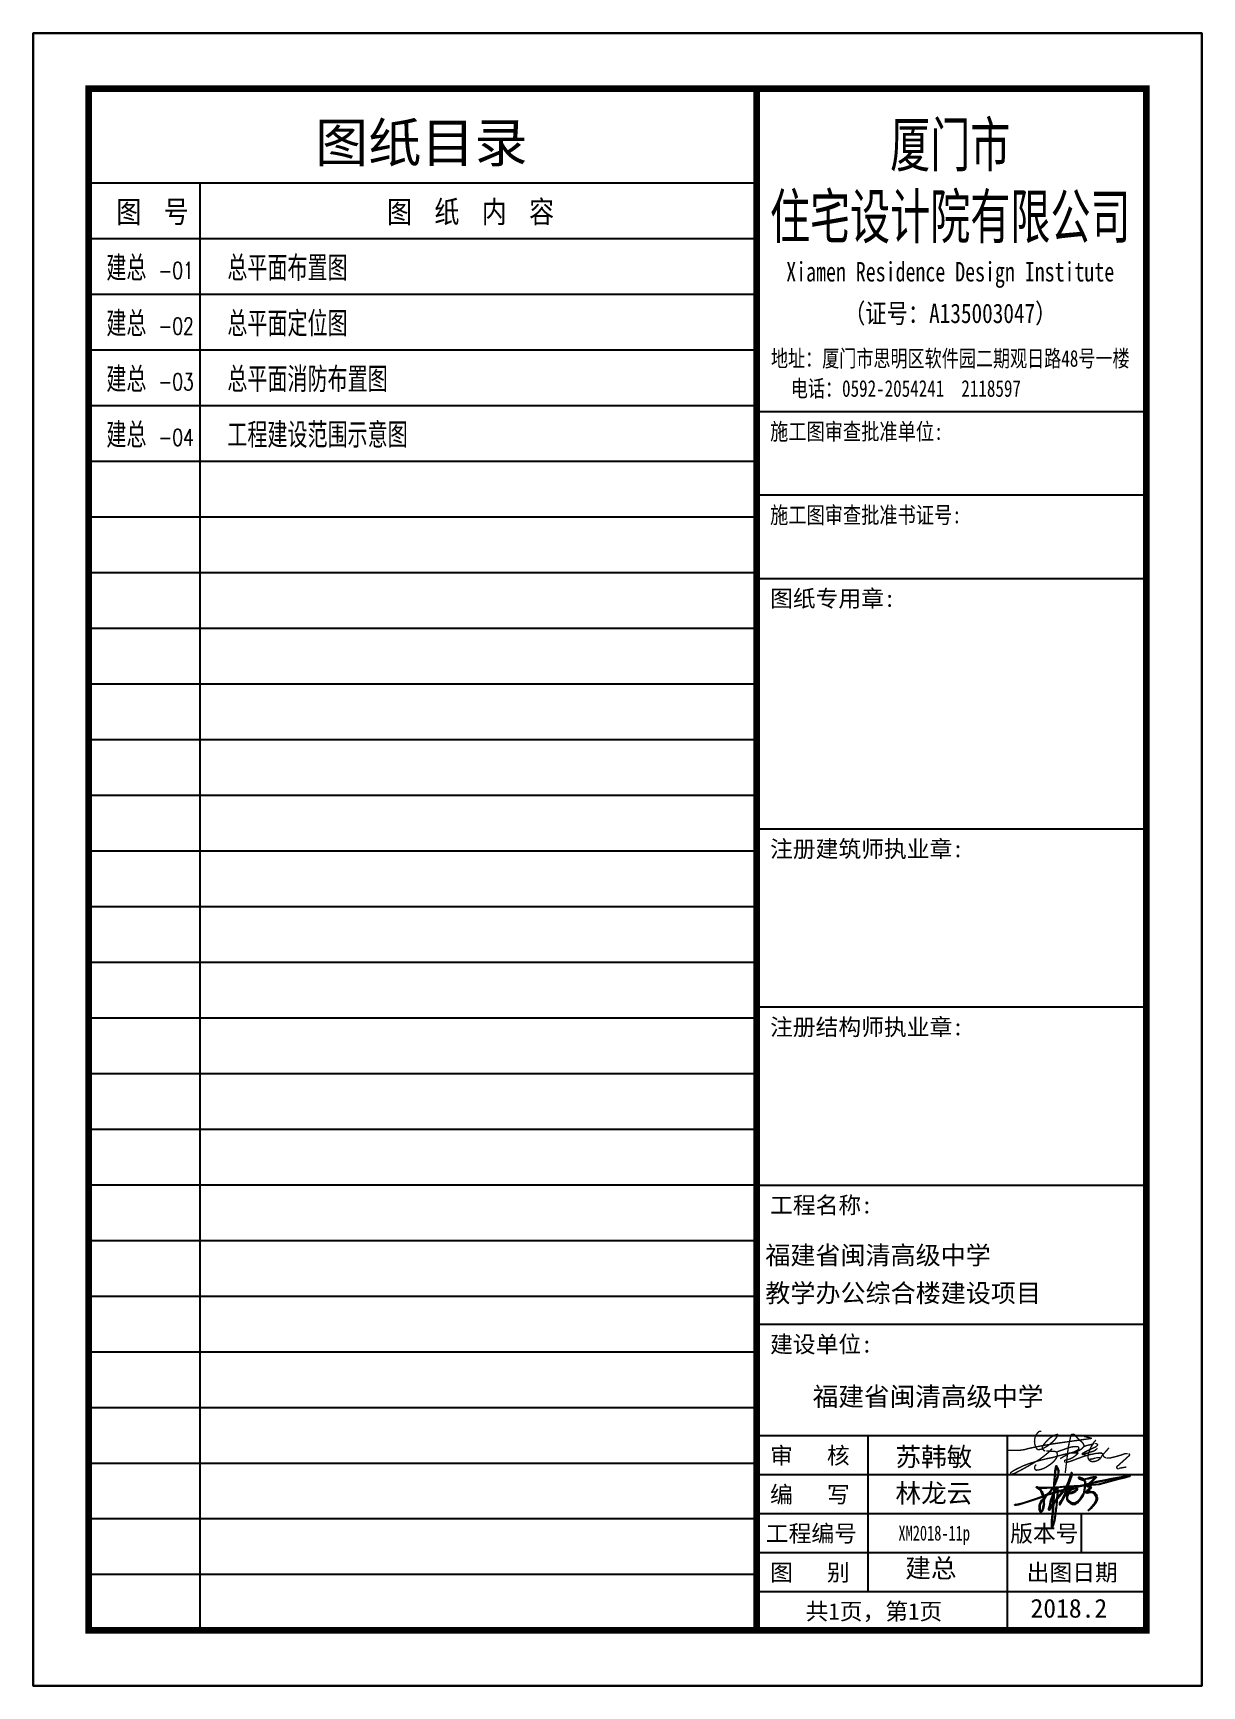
# Model space of a CAD drawing. Header units: metres. Extents: x 36500 to 80772748, y -35000 to 5806266.
# Drawn here: x 40386346.25 to 40386367.25, y 2903404.63 to 2903434.33 of the extents above; entities that cross this region are included whole.
import ezdxf
from ezdxf.enums import TextEntityAlignment as Align

# ---------------------------------------------------------------- set-up
doc = ezdxf.new("R2010")
doc.units = ezdxf.units.M
doc.header["$LTSCALE"] = 10
doc.layers.add('图框', color=3, linetype='Continuous')
doc.layers.add('批量导出图层', color=1, linetype='Continuous')
doc.styles.add('HZTXT', font='TXT', dxfattribs={"bigfont": 'HZTXT'})
doc.styles.add('图框字型一', font='')
doc.styles.add('图框字型二', font='')
doc.styles.get('图框字型一').set_extended_font_data('SimSun')
doc.styles.get('图框字型二').set_extended_font_data('KaiTi_GB2312')

msp = doc.modelspace()

# ---------------------------------------------------------------- texts
at = {"layer": '图框', "style": '图框字型二'}
msp.add_text('图纸目录', height=0.7, dxfattribs=at).set_placement((40386353.223, 2903432.016), align=Align.CENTER)
at = {"layer": '图框'}
for s, height, style, width, p in [('厦门市', 0.9, 'HZTXT', 0.8, (40386362.725, 2903431.847)), ('住宅设计院有限公司', 0.9, 'HZTXT', 0.8, (40386362.725, 2903430.557)), ('Xiamen Residence Design Institute', 0.35, '图框字型一', 0.75, (40386362.725, 2903429.87)), ('（证号：A135003047）', 0.35, '图框字型一', 0.8, (40386362.725, 2903429.123)), ('地址：厦门市思明区软件园二期观日路48号一楼', 0.3, '图框字型一', 0.75, (40386362.725, 2903428.338)), ('电话：0592-2054241  2118597', 0.3, '图框字型一', 0.75, (40386361.928, 2903427.798))]:
    msp.add_text(s, height=height, dxfattribs=dict(at, style=style, width=width)).set_placement(p, align=Align.CENTER)
for s, height, style, p in [('图 号', 0.45, 'HZTXT', (40386347.743, 2903430.882)), ('图 纸 内 容', 0.45, 'HZTXT', (40386352.605, 2903430.882)), ('图纸专用章:', 0.3, '图框字型一', (40386359.488, 2903424.024)), ('注册建筑师执业章:', 0.3, '图框字型一', (40386359.488, 2903419.524)), ('注册结构师执业章:', 0.3, '图框字型一', (40386359.488, 2903416.324)), ('工程名称:', 0.3, '图框字型一', (40386359.488, 2903413.124)), ('福建省闽清高级中学', 0.33, '图框字型一', (40386359.403, 2903412.208)), ('教学办公综合楼建设项目', 0.33, '图框字型一', (40386359.403, 2903411.528)), ('建设单位:', 0.3, '图框字型一', (40386359.488, 2903410.624)), ('福建省闽清高级中学', 0.3376, '图框字型一', (40386360.254, 2903409.666)), ('审   核', 0.3, '图框字型一', (40386359.488, 2903408.624)), ('苏韩敏', 0.3376, '图框字型一', (40386361.74, 2903408.583)), ('编   写', 0.3, '图框字型一', (40386359.488, 2903407.924)), ('林龙云', 0.3376, '图框字型一', (40386361.74, 2903407.929)), ('工程编号', 0.3, '图框字型一', (40386359.411, 2903407.224)), ('版本号', 0.3, '图框字型一', (40386363.801, 2903407.224)), ('建总', 0.3376, '图框字型一', (40386361.917, 2903406.582)), ('图   别', 0.3, '图框字型一', (40386359.488, 2903406.524)), ('出图日期', 0.3, '图框字型一', (40386364.098, 2903406.524)), ('共1页，第1页', 0.3, '图框字型一', (40386360.127, 2903405.824)), ('2018.2', 0.3376, '图框字型一', (40386364.167, 2903405.861))]:
    msp.add_text(s, height=height, dxfattribs=dict(at, style=style)).set_placement(p)
for s, height, style, width, p in [('建总', 0.45, 'HZTXT', 0.8, (40386347.564, 2903429.882)), ('-01', 0.3, 'HZTXT', 0.75, (40386348.498, 2903429.918)), ('总平面布置图', 0.45, 'HZTXT', 0.8, (40386349.738, 2903429.882)), ('建总', 0.45, 'HZTXT', 0.8, (40386347.564, 2903428.882)), ('总平面定位图', 0.45, 'HZTXT', 0.8, (40386349.738, 2903428.882)), ('-02', 0.3, 'HZTXT', 0.75, (40386348.498, 2903428.918)), ('建总', 0.45, 'HZTXT', 0.8, (40386347.564, 2903427.882)), ('总平面消防布置图', 0.45, 'HZTXT', 0.8, (40386349.738, 2903427.882)), ('-03', 0.3, 'HZTXT', 0.75, (40386348.498, 2903427.918)), ('建总', 0.45, 'HZTXT', 0.8, (40386347.564, 2903426.882)), ('-04', 0.3, 'HZTXT', 0.75, (40386348.498, 2903426.918)), ('工程建设范围示意图', 0.45, 'HZTXT', 0.8, (40386349.738, 2903426.882)), ('施工图审查批准单位:', 0.3, '图框字型一', 0.8, (40386359.488, 2903427.024)), ('施工图审查批准书证号:', 0.3, '图框字型一', 0.8, (40386359.488, 2903425.524)), ('XM2018-11p', 0.27, '图框字型一', 0.7, (40386361.794, 2903407.246))]:
    msp.add_text(s, height=height, dxfattribs=dict(at, style=style, width=width)).set_placement(p)

# ---------------------------------------------------------------- blocks, each defined once
blk = doc.blocks.new('林龙云')
h = blk.add_hatch(color=256)
h.dxf.hatch_style = 1
h.paths.add_polyline_path([(87625, 47227), (87170, 47069), (86221, 46761), (85719, 46632), (85643, 46642), (85609, 46661), (85626, 46597), (85711, 46582), (85850, 46610), (86183, 46700), (86620, 46846), (87415, 47106), (87589, 47173), (87631, 47179), (87646, 47158), (87663, 47085), (87652, 47055), (87527, 46930), (87461, 46814), (87382, 46655), (87360, 46531), (87348, 46410), (87353, 46278), (87400, 46151), (87429, 46101), (87461, 46082), (87501, 46082), (87532, 46104), (87627, 46206), (87649, 46288), (87718, 46689), (87722, 46794), (87749, 47040), (87753, 47077), (87865, 47230), (87911, 47291), (87921, 47301), (87978, 47323), (88362, 47433), (88290, 47232), (88183, 46927), (88096, 46544), (88028, 46319), (88019, 46273), (88051, 46244), (88094, 46244), (88280, 46521), (88341, 46583), (88310, 46135), (88255, 45484), (88250, 45039), (88280, 45004), (88317, 45004), (88368, 45088), (88471, 45414), (88496, 45492), (88585, 46396), (88519, 45823), (88454, 45478), (88354, 45201), (88333, 45171), (88318, 45169), (88310, 45187), (88310, 45221), (88321, 45380), (88324, 45503), (88396, 46424), (88407, 46649), (88494, 46804), (88641, 47010), (88629, 46859), (88648, 47021), (88682, 47068), (88963, 47402), (89157, 47638), (89172, 47663), (89301, 47699), (89281, 47630), (89175, 47358), (88938, 46910), (88827, 46722), (88816, 46682), (88832, 46646), (88860, 46646), (88889, 46674), (89223, 47297), (89358, 47466), (89526, 47613), (89693, 47724), (89853, 47784), (89999, 47768), (90033, 47740), (90014, 47669), (89933, 47609), (89814, 47541), (89698, 47510), (89668, 47502), (89516, 47502), (89485, 47507), (89454, 47481), (89445, 47431), (89362, 47232), (89342, 47115), (89346, 47004), (89391, 46904), (89472, 46819), (89634, 46710), (89756, 46659), (89864, 46650), (89981, 46667), (90126, 46764), (90347, 47009), (90426, 47132), (90519, 47277), (90572, 47395), (90614, 47537), (90654, 47837), (90637, 47728), (90591, 47531), (90534, 47389), (90438, 47233), (90305, 47047), (90074, 46810), (89983, 46744), (89891, 46719), (89801, 46723), (89711, 46756), (89541, 46864), (89444, 46954), (89404, 47034), (89398, 47164), (89410, 47219), (89472, 47393), (89498, 47438), (89509, 47450), (89559, 47454), (89664, 47450), (89711, 47458), (89827, 47497), (89878, 47526), (90002, 47599), (90077, 47670), (90119, 47734), (90119, 47773), (90092, 47798), (89994, 47831), (89933, 47849), (89970, 47857), (90500, 47995), (90666, 48000), (90665, 47980), (90654, 47837), (90672, 47980), (90674, 48001), (90816, 48007), (90790, 47988), (90802, 47963), (90826, 47937), (90864, 47905), (90979, 47894), (91018, 47872), (91018, 47840), (90994, 47801), (90939, 47735), (90823, 47635), (90734, 47554), (90714, 47516), (90738, 47480), (90810, 47459), (90936, 47489), (91051, 47507), (91165, 47506), (91258, 47478), (91352, 47405), (91422, 47291), (91482, 47130), (91493, 47037), (91461, 46927), (91396, 46784), (91168, 46487), (91049, 46364), (90944, 46255), (90921, 46192), (90994, 46269), (91157, 46407), (91295, 46560), (91422, 46732), (91500, 46875), (91545, 47020), (91538, 47122), (91509, 47222), (91458, 47349), (91367, 47480), (91257, 47551), (91112, 47570), (90983, 47563), (90904, 47538), (90837, 47526), (90824, 47539), (90831, 47560), (90954, 47665), (91046, 47759), (91105, 47875), (91092, 47912), (91047, 47924), (90910, 47949), (90877, 47966), (90890, 47997), (90899, 48010), (91419, 48055), (91670, 48084), (92155, 48216), (92896, 48405), (93535, 48563), (93757, 48624), (93870, 48666), (93905, 48699), (93905, 48722), (93890, 48734), (93834, 48735), (93163, 48615), (92719, 48540), (92020, 48398), (91482, 48286), (91107, 48187), (91076, 48187), (91073, 48199), (91095, 48228), (91213, 48326), (91361, 48474), (91464, 48580), (91466, 48604), (91447, 48623), (91396, 48633), (91279, 48632), (91159, 48606), (90902, 48528), (90645, 48466), (90564, 48461), (90452, 48537), (90268, 48614), (90228, 48614), (90210, 48606), (90200, 48572), (90210, 48522), (90259, 48469), (90329, 48436), (90412, 48405), (90479, 48398), (90530, 48413), (90563, 48390), (90640, 48293), (90664, 48209), (90668, 48135), (90667, 48077), (90593, 48052), (90328, 48000), (89874, 47987), (89435, 47958), (89508, 48180), (89709, 48701), (89737, 48815), (89737, 48905), (89706, 48928), (89669, 48921), (89658, 48904), (89665, 48863), (89602, 48654), (89405, 48124), (89296, 47949), (88868, 47921), (88448, 47883), (88448, 47924), (88469, 48215), (88532, 49028), (88550, 49130), (88603, 49276), (88623, 49288), (88644, 49278), (88689, 49177), (88720, 49060), (88735, 48900), (88733, 48811), (88650, 48542), (88747, 48808), (88778, 49062), (88735, 49220), (88640, 49405), (88609, 49412), (88568, 49400), (88537, 49281), (88506, 49158), (88493, 49064), (88453, 48622), (88418, 48173), (88413, 47895), (88412, 47880), (88394, 47878), (87923, 47857), (87315, 47865), (87213, 47899), (87174, 47909), (87151, 47892), (87152, 47870), (87198, 47832), (87355, 47734), (87488, 47590), (87531, 47523), (87600, 47342)])
h.paths.add_polyline_path([(87842, 47271), (87794, 47210), (87739, 47127), (87706, 47188), (87696, 47214)], flags=16)
h.paths.add_polyline_path([(87682, 47250), (87628, 47390), (87540, 47590), (87495, 47653), (87396, 47761), (87346, 47804), (87332, 47814), (87333, 47823), (87343, 47827), (87549, 47828), (87910, 47833), (88360, 47858), (88411, 47862), (88403, 47624), (88398, 47532), (88380, 47483), (87985, 47367), (88127, 47513), (88263, 47708), (88122, 47551), (87910, 47356), (87890, 47331)], flags=16)
h.paths.add_polyline_path([(87669, 47020), (87677, 47020), (87690, 47010), (87693, 46963), (87682, 46671), (87654, 46467), (87607, 46258), (87587, 46219), (87520, 46160), (87490, 46155), (87468, 46164), (87404, 46295), (87393, 46371), (87396, 46507), (87422, 46656), (87543, 46908), (87601, 46968)], flags=16)
h.paths.add_polyline_path([(88314, 47210), (88389, 47352), (88375, 47079), (88349, 46690), (88228, 46545), (88137, 46416), (88091, 46374), (88087, 46440), (88210, 46913)], flags=16)
h.paths.add_polyline_path([(88430, 47331), (88440, 47455), (88673, 47521), (88676, 47462), (88647, 47087), (88618, 47053), (88420, 46776)], flags=16)
h.paths.add_polyline_path([(88443, 47502), (88448, 47567), (88530, 47699), (88580, 47785), (88614, 47792), (88659, 47736), (88666, 47627), (88670, 47575)], flags=16)
h.paths.add_polyline_path([(88447, 47638), (88448, 47865), (88778, 47893), (89280, 47925), (89167, 47745), (89134, 47700), (88833, 47627), (88704, 47585), (88700, 47739), (88654, 47819), (88617, 47843), (88582, 47843), (88557, 47823), (88500, 47737), (88461, 47664)], flags=16)
h.paths.add_polyline_path([(88657, 47099), (88706, 47502), (88705, 47530), (89089, 47639), (88898, 47382)], flags=16)
h.paths.add_polyline_path([(89232, 47375), (89233, 47394), (89350, 47674), (89363, 47717), (89391, 47725), (89809, 47820), (89680, 47774), (89557, 47690), (89373, 47530), (89276, 47415), (89251, 47392)], flags=16)
h.paths.add_polyline_path([(89207, 47717), (89338, 47928), (89370, 47930), (89315, 47744)], flags=16)
h.paths.add_polyline_path([(89413, 47890), (89427, 47934), (89719, 47952), (90095, 47961), (90113, 47959), (90104, 47943), (90062, 47915), (89810, 47885), (89583, 47816), (89375, 47758)], flags=16)
h.paths.add_polyline_path([(89353, 47953), (89399, 48026), (89377, 47954)], flags=16)
h.paths.add_polyline_path([(90300, 48513), (90279, 48568), (90302, 48568), (90423, 48507), (90491, 48458), (90486, 48434), (90472, 48425), (90429, 48430), (90379, 48449), (90319, 48489)], flags=16)
h.paths.add_polyline_path([(90543, 48006), (90626, 48027), (90666, 48037), (90668, 48010)], flags=16)
h.paths.add_polyline_path([(90677, 48010), (90678, 48022), (90680, 48041), (90860, 48082), (90890, 48077), (90882, 48053), (90830, 48017), (90783, 48012)], flags=16)
h.paths.add_polyline_path([(90687, 48116), (90689, 48180), (90681, 48268), (90645, 48351), (90595, 48420), (90616, 48435), (90713, 48454), (90919, 48496), (91204, 48567), (91329, 48582), (91347, 48562), (91331, 48520), (91212, 48387), (90945, 48141), (90731, 48087), (90686, 48079)], flags=16)
h.paths.add_polyline_path([(90908, 48023), (90922, 48044), (90974, 48086), (91049, 48127), (91570, 48254), (92604, 48471), (93097, 48549), (93381, 48611), (93565, 48642), (93614, 48646), (93551, 48617), (91690, 48112), (91416, 48068)], flags=16)
for p, q in [((87600, 47342), (87531, 47523)), ((87540, 47590), (87628, 47390)), ((87718, 46689), (87649, 46288)), ((88629, 46859), (88585, 46396))]:
    blk.add_line(p, q)
for points in [[(88456, 48042), (88553, 48276), (88747, 48808), (88778, 49062), (88735, 49220), (88640, 49405), (88609, 49412), (88568, 49400), (88537, 49281), (88506, 49158), (88493, 49064), (88453, 48622), (88418, 48173), (88413, 47895), (88412, 47880)], [(88448, 47883), (88448, 47924), (88469, 48215), (88532, 49028), (88550, 49130), (88603, 49276), (88623, 49288), (88644, 49278), (88689, 49177), (88720, 49060), (88735, 48900), (88733, 48811), (88650, 48542), (88456, 48042)], [(87531, 47523), (87488, 47590), (87355, 47734), (87198, 47832), (87152, 47870), (87151, 47892), (87174, 47909), (87213, 47899), (87315, 47865), (87923, 47857), (88394, 47878), (88412, 47880)], [(87540, 47590), (87495, 47653), (87396, 47761), (87346, 47804), (87332, 47814), (87333, 47823), (87343, 47827), (87549, 47828), (87910, 47833), (88360, 47858), (88411, 47862)], [(88368, 47859), (88263, 47708), (88122, 47551), (87910, 47356), (87890, 47331)], [(87985, 47367), (88127, 47513), (88368, 47859)], [(88381, 47877), (88399, 47903), (88413, 47938)], [(88413, 47938), (88399, 47903), (88381, 47877)], [(88411, 47862), (88403, 47624), (88398, 47532)], [(88443, 47502), (88448, 47567), (88530, 47699), (88580, 47785), (88614, 47792), (88659, 47736), (88666, 47627), (88670, 47575)], [(88704, 47585), (88700, 47739), (88654, 47819), (88617, 47843), (88582, 47843), (88557, 47823), (88500, 47737), (88461, 47664), (88447, 47638), (88448, 47865)], [(88448, 47883), (88868, 47921), (89296, 47949)], [(88448, 47865), (88778, 47893), (89280, 47925)], [(89301, 47699), (89281, 47630), (89175, 47358), (88938, 46910), (88827, 46722), (88816, 46682), (88832, 46646), (88860, 46646), (88889, 46674), (89223, 47297), (89358, 47466), (89526, 47613), (89693, 47724), (89853, 47784), (89999, 47768), (90033, 47740), (90014, 47669), (89933, 47609), (89814, 47541), (89698, 47510), (89668, 47502), (89516, 47502), (89485, 47507), (89454, 47481), (89445, 47431), (89362, 47232), (89342, 47115), (89346, 47004), (89391, 46904), (89472, 46819), (89634, 46710), (89756, 46659), (89864, 46650), (89981, 46667), (90126, 46764), (90347, 47009), (90426, 47132), (90519, 47277), (90572, 47395), (90614, 47537), (90654, 47837), (90637, 47728), (90591, 47531), (90534, 47389), (90438, 47233), (90305, 47047), (90074, 46810), (89983, 46744), (89891, 46719), (89801, 46723), (89711, 46756), (89541, 46864), (89444, 46954), (89404, 47034), (89398, 47164), (89410, 47219), (89472, 47393), (89498, 47438), (89509, 47450), (89559, 47454), (89664, 47450), (89711, 47458), (89827, 47497), (89878, 47526), (90002, 47599), (90077, 47670), (90119, 47734), (90119, 47773), (90092, 47798), (89994, 47831), (89933, 47849)], [(89280, 47925), (89167, 47745), (89134, 47700)], [(89207, 47717), (89338, 47928)], [(89315, 47744), (89207, 47717)], [(89809, 47820), (89680, 47774), (89557, 47690), (89373, 47530), (89276, 47415), (89251, 47392), (89232, 47375), (89233, 47394), (89350, 47674), (89363, 47717)], [(89435, 47958), (89508, 48180), (89709, 48701), (89737, 48815), (89737, 48905), (89706, 48928), (89669, 48921), (89658, 48904), (89665, 48863), (89602, 48654), (89405, 48124), (89296, 47949)], [(89370, 47930), (89315, 47744)], [(89338, 47928), (89370, 47930)], [(89353, 47953), (89399, 48026), (89377, 47954)], [(89353, 47953), (89377, 47954)], [(89809, 47820), (89391, 47725), (89363, 47717)], [(89369, 47757), (89369, 47757)], [(89427, 47934), (89719, 47952), (90095, 47961), (90113, 47959), (90104, 47943), (90062, 47915), (89810, 47885), (89583, 47816), (89375, 47758)], [(89375, 47758), (89413, 47890), (89427, 47934)], [(89435, 47958), (89874, 47987), (90328, 48000)], [(90500, 47995), (89970, 47857), (89933, 47849)], [(90328, 48000), (90593, 48052), (90667, 48077), (90668, 48135), (90664, 48209), (90640, 48293), (90563, 48390), (90530, 48413), (90479, 48398), (90412, 48405), (90329, 48436), (90259, 48469), (90213, 48539), (90210, 48586), (90210, 48606), (90228, 48614), (90268, 48614), (90452, 48537), (90564, 48461)], [(90658, 48001), (90500, 47995)], [(90626, 48027), (90543, 48006)], [(90543, 48006), (90657, 48009)], [(90564, 48461), (90645, 48466), (90902, 48528), (91159, 48606), (91279, 48632), (91396, 48633), (91447, 48623), (91466, 48604), (91464, 48580), (91361, 48474), (91213, 48326), (91095, 48228), (91073, 48199), (91076, 48187), (91107, 48187), (91482, 48286), (92020, 48398), (92719, 48540), (93163, 48615), (93834, 48735), (93890, 48734), (93905, 48722), (93905, 48699), (93870, 48666), (93757, 48624), (93535, 48563), (92896, 48405), (92155, 48216), (91670, 48084), (91419, 48055), (90899, 48010)], [(90668, 48010), (90666, 48037), (90626, 48027)], [(90674, 48001), (90672, 47980), (90654, 47837), (90665, 47980), (90666, 48001)], [(90816, 48007), (90684, 48002)], [(90689, 48010), (90783, 48012), (90830, 48017)], [(90830, 48017), (90882, 48053), (90890, 48077), (90860, 48082), (90710, 48049)], [(90899, 48010), (90890, 47997), (90877, 47966), (90910, 47949), (91047, 47924), (91092, 47912), (91105, 47875), (91046, 47759), (90954, 47665), (90831, 47560), (90824, 47539), (90837, 47526), (90904, 47538), (90983, 47563), (91112, 47570), (91257, 47551), (91367, 47480), (91458, 47349), (91509, 47222), (91538, 47122), (91545, 47020), (91500, 46875), (91422, 46732), (91295, 46560), (91157, 46407), (90994, 46269), (90921, 46192), (90944, 46255), (91049, 46364), (91168, 46487), (91396, 46784), (91461, 46927), (91493, 47037), (91482, 47130), (91422, 47291), (91352, 47405), (91258, 47478), (91165, 47506), (91051, 47507), (90936, 47489), (90810, 47459), (90738, 47480), (90714, 47516), (90734, 47554), (90823, 47635), (90939, 47735), (90994, 47801), (91018, 47840), (91018, 47872), (90979, 47894), (90864, 47905), (90826, 47937), (90802, 47963), (90790, 47988), (90816, 48007)], [(85609, 46661), (85643, 46642), (85719, 46632), (86221, 46761), (87170, 47069), (87625, 47227), (87600, 47342)], [(87589, 47173), (87415, 47106), (86620, 46846), (86183, 46700), (85850, 46610), (85711, 46582), (85626, 46597), (85609, 46661)], [(87589, 47173), (87631, 47179), (87646, 47158), (87663, 47085), (87652, 47055), (87527, 46930), (87461, 46814), (87382, 46655), (87360, 46531), (87348, 46410), (87353, 46278), (87400, 46151), (87429, 46101), (87461, 46082), (87501, 46082), (87532, 46104), (87627, 46206), (87649, 46288)], [(87682, 47250), (87628, 47390), (87627, 47390)], [(87890, 47331), (87682, 47250)], [(87842, 47271), (87695, 47214)], [(87842, 47271), (87794, 47210), (87739, 47127), (87706, 47188), (87696, 47214)], [(87718, 46689), (87722, 46794), (87749, 47040), (87753, 47077), (87865, 47230), (87911, 47291), (87921, 47301)], [(88362, 47433), (87978, 47323), (87919, 47301)], [(88380, 47483), (87985, 47367)], [(88362, 47433), (88290, 47232), (88183, 46927), (88096, 46544), (88028, 46319), (88019, 46273), (88051, 46244), (88094, 46244), (88280, 46521), (88341, 46583)], [(88389, 47352), (88314, 47210), (88210, 46913), (88087, 46440), (88091, 46374), (88137, 46416), (88228, 46545), (88349, 46690)], [(88341, 46583), (88310, 46135), (88255, 45484), (88250, 45039), (88280, 45004), (88317, 45004), (88368, 45088), (88471, 45414), (88496, 45492), (88585, 46396), (88519, 45823), (88454, 45478), (88354, 45201), (88333, 45171), (88318, 45169), (88310, 45187), (88310, 45221), (88321, 45380), (88324, 45503), (88396, 46424), (88407, 46649), (88494, 46804), (88641, 47010)], [(88389, 47352), (88375, 47079), (88349, 46690)], [(88398, 47532), (88380, 47483)], [(88394, 47448), (88394, 47442)], [(88396, 47442), (88394, 47442)], [(88404, 47490), (88396, 47488)], [(88396, 47488), (88396, 47485)], [(88425, 47496), (88420, 47495)], [(88647, 47087), (88618, 47053), (88420, 46776), (88430, 47331), (88440, 47455)], [(88673, 47521), (88440, 47455)], [(88670, 47575), (88443, 47502)], [(88641, 47010), (88629, 46859), (88648, 47021)], [(88673, 47521), (88676, 47462), (88647, 47087)], [(88648, 47021), (88682, 47068), (88963, 47402), (89157, 47638), (89172, 47663)], [(89089, 47639), (88898, 47382), (88657, 47099)], [(88657, 47099), (88706, 47502), (88705, 47530)], [(89134, 47700), (88833, 47627), (88704, 47585)], [(89089, 47639), (88705, 47530)], [(89301, 47699), (89172, 47663)]]:
    blk.add_lwpolyline(points)
for points in [[(90491, 48458), (90423, 48507), (90302, 48568), (90279, 48568), (90300, 48513), (90319, 48489), (90379, 48449), (90429, 48430), (90472, 48425), (90486, 48434), (90491, 48458)], [(90595, 48420), (90645, 48351), (90681, 48268), (90689, 48180), (90687, 48116), (90686, 48079), (90731, 48087), (90945, 48141), (91212, 48387), (91331, 48520), (91347, 48562), (91329, 48582), (91204, 48567), (90919, 48496), (90713, 48454), (90616, 48435)], [(90908, 48023), (91416, 48068), (91690, 48112), (93551, 48617), (93614, 48646), (93565, 48642), (93381, 48611), (93097, 48549), (92604, 48471), (91570, 48254), (91049, 48127), (90974, 48086), (90922, 48044)], [(87669, 47020), (87601, 46968), (87543, 46908), (87422, 46656), (87396, 46507), (87393, 46371), (87404, 46295), (87468, 46164), (87490, 46155), (87520, 46160), (87587, 46219), (87607, 46258), (87654, 46467), (87682, 46671), (87693, 46963), (87690, 47010), (87677, 47020)]]:
    blk.add_lwpolyline(points, close=True)

# ---------------------------------------------------------------- linework, layer by layer
at = {"layer": '图框'}
for p, q in [((40386359.247, 2903431.634), (40386347.247, 2903431.634)), ((40386349.247, 2903405.634), (40386349.247, 2903431.634)), ((40386359.247, 2903430.634), (40386347.247, 2903430.634)), ((40386359.247, 2903429.634), (40386347.247, 2903429.634)), ((40386359.247, 2903428.634), (40386347.247, 2903428.634)), ((40386359.247, 2903427.634), (40386347.247, 2903427.634)), ((40386359.247, 2903427.534), (40386366.247, 2903427.534)), ((40386359.247, 2903426.634), (40386347.247, 2903426.634)), ((40386359.247, 2903426.034), (40386366.247, 2903426.034)), ((40386359.247, 2903425.634), (40386347.247, 2903425.634)), ((40386359.247, 2903424.634), (40386347.247, 2903424.634)), ((40386359.247, 2903424.534), (40386366.247, 2903424.534)), ((40386359.247, 2903423.634), (40386347.247, 2903423.634)), ((40386359.247, 2903422.634), (40386347.247, 2903422.634)), ((40386359.247, 2903421.634), (40386347.247, 2903421.634)), ((40386359.247, 2903420.634), (40386347.247, 2903420.634)), ((40386359.247, 2903420.034), (40386366.247, 2903420.034)), ((40386359.247, 2903419.634), (40386347.247, 2903419.634)), ((40386359.247, 2903418.634), (40386347.247, 2903418.634)), ((40386359.247, 2903417.634), (40386347.247, 2903417.634)), ((40386359.247, 2903416.834), (40386366.247, 2903416.834)), ((40386359.247, 2903416.634), (40386347.247, 2903416.634)), ((40386359.247, 2903415.634), (40386347.247, 2903415.634)), ((40386359.247, 2903414.634), (40386347.247, 2903414.634)), ((40386359.247, 2903413.634), (40386347.247, 2903413.634)), ((40386359.247, 2903413.634), (40386366.247, 2903413.634)), ((40386359.247, 2903412.634), (40386347.247, 2903412.634)), ((40386359.247, 2903411.634), (40386347.247, 2903411.634)), ((40386359.247, 2903411.134), (40386366.247, 2903411.134)), ((40386359.247, 2903410.634), (40386347.247, 2903410.634)), ((40386359.247, 2903409.634), (40386347.247, 2903409.634)), ((40386359.247, 2903409.134), (40386366.247, 2903409.134)), ((40386361.247, 2903409.134), (40386361.247, 2903406.334)), ((40386363.747, 2903409.134), (40386363.747, 2903405.634)), ((40386359.247, 2903408.634), (40386347.247, 2903408.634)), ((40386359.247, 2903408.434), (40386366.247, 2903408.434)), ((40386359.247, 2903407.634), (40386347.247, 2903407.634)), ((40386359.247, 2903407.734), (40386366.247, 2903407.734)), ((40386365.078, 2903407.734), (40386365.078, 2903407.034)), ((40386359.247, 2903407.034), (40386366.247, 2903407.034)), ((40386359.247, 2903406.634), (40386347.247, 2903406.634)), ((40386359.247, 2903406.334), (40386366.247, 2903406.334))]:
    msp.add_line(p, q, dxfattribs=at)
msp.add_lwpolyline([(40386346.247, 2903404.634), (40386367.247, 2903404.634), (40386367.247, 2903434.334), (40386346.247, 2903434.334)], close=True, dxfattribs=at)
at = {"layer": '图框', "const_width": 0.12}
msp.add_lwpolyline([(40386347.247, 2903405.634), (40386366.247, 2903405.634), (40386366.247, 2903433.334), (40386347.247, 2903433.334)], close=True, dxfattribs=at)
at = {"layer": '图框'}
for points, const_width in [([(40386359.247, 2903433.334), (40386359.247, 2903405.634)], 0.12), ([(40386365.451, 2903408.776), (40386365.52, 2903408.847), (40386365.577, 2903408.913)], 0.025)]:
    msp.add_lwpolyline(points, dxfattribs=dict(at, const_width=const_width))
at = {"layer": '图框', "const_width": 0.025}
for points in [[(40386363.73, 2903408.867), (40386363.856, 2903408.869, 0.103185), (40386364.124, 2903408.899, -0.014058), (40386364.574, 2903408.985, -0.000424), (40386365.271, 2903409.083), (40386365.128, 2903409.119)], [(40386363.812, 2903408.467, -0.058744), (40386363.932, 2903408.539, -0.058239), (40386364.243, 2903408.66, -0.031316), (40386364.57, 2903408.74, -0.016771), (40386364.873, 2903408.819, 0.203329), (40386365.132, 2903408.938, 0.224579), (40386365.054, 2903409.043, 0.012629), (40386364.957, 2903409.147, 0.645975), (40386364.891, 2903409.127), (40386364.846, 2903408.927), (40386364.791, 2903408.46)], [(40386364.36, 2903409.212), (40386364.321, 2903409.206), (40386364.284, 2903409.169, 0.22492), (40386364.247, 2903408.967, 0.089208), (40386364.285, 2903408.886, 0.24443), (40386364.383, 2903408.899, 0.091097), (40386364.552, 2903409.01, 0.131282), (40386364.662, 2903409.157, 0.13551), (40386364.489, 2903409.067, 0.029009), (40386364.389, 2903408.953, 0.608851), (40386364.45, 2903408.855, -0.03248), (40386364.633, 2903408.844, -0.213015), (40386364.639, 2903408.741, -0.124118), (40386364.499, 2903408.6, -0.15478), (40386364.267, 2903408.51, -0.58611), (40386364.272, 2903408.609, 0.589443)], [(40386365.342, 2903409.054, 0.135444), (40386365.2, 2903408.767, -6.205221)], [(40386364.556, 2903408.895, -0.039759), (40386364.431, 2903408.782, -0.050669), (40386364.257, 2903408.662, -0.017552), (40386363.921, 2903408.474, -0.106109), (40386363.834, 2903408.443, -0.850645), (40386363.812, 2903408.467, 0.210724)], [(40386364.648, 2903408.843, 0.009436), (40386364.826, 2903408.905, -0.10519), (40386365.008, 2903408.935, -0.790138), (40386365.014, 2903408.874, -0.119098), (40386364.873, 2903408.819, -0.004707), (40386364.699, 2903408.719), (40386364.702, 2903408.72), (40386364.875, 2903408.82), (40386365.025, 2903408.823, -0.191196), (40386364.789, 2903408.691, 0.949358), (40386364.807, 2903408.655, -1.271405)], [(40386364.807, 2903408.655), (40386364.817, 2903408.651, 0.036376), (40386365.001, 2903408.715, 0.008217), (40386365.09, 2903408.747, -0.045476), (40386365.202, 2903408.781, -0.0731), (40386365.282, 2903408.799, -0.091502), (40386365.454, 2903408.816, -0.503619), (40386365.451, 2903408.776, -0.26044), (40386365.334, 2903408.671, -0.148189), (40386365.256, 2903408.669, -0.381208), (40386365.202, 2903408.781, 3.359428)], [(40386365.132, 2903408.938, -0.068714), (40386365.246, 2903408.968, -0.098437), (40386365.305, 2903408.983, -0.188475), (40386365.363, 2903408.982, -0.62297), (40386365.357, 2903408.947, -0.149307), (40386365.293, 2903408.91, 0.019904), (40386365.089, 2903408.807, 0.891704)], [(40386365.089, 2903408.807, 0.131586), (40386365.238, 2903408.838, 0.212544), (40386365.369, 2903408.906, -0.782409)], [(40386365.089, 2903408.807, 0.466755), (40386365.137, 2903408.796, 0.439179), (40386365.202, 2903408.781, -0.175204)], [(40386365.417, 2903408.732, 0.112427), (40386365.338, 2903408.733, -0.093696), (40386365.227, 2903408.706, -2.142469)], [(40386365.462, 2903408.795, 0.293533), (40386365.531, 2903408.731, 0.163465), (40386365.627, 2903408.738, 0.036105), (40386365.858, 2903408.805, -0.120297), (40386365.913, 2903408.809, -0.827992), (40386365.94, 2903408.773), (40386365.725, 2903408.58, 1.055318), (40386365.76, 2903408.545), (40386365.888, 2903408.568)]]:
    msp.add_lwpolyline(points, format="xyb", dxfattribs=at)
at = {"layer": '批量导出图层'}
msp.add_lwpolyline([(40386346.247, 2903434.334), (40386367.247, 2903434.334), (40386367.247, 2903404.634), (40386346.247, 2903404.634)], close=True, dxfattribs=at)

# ---------------------------------------------------------------- block references
at = {"xscale": 0.0002488319999998335, "yscale": 0.0002488319999998335, "zscale": 0.0002488319999998335}
msp.add_blockref('林龙云', (40386342.586, 2903396.29), dxfattribs=at)

msp.set_redraw_order([(e.dxf.handle, doc.entitydb.next_handle()) for e in msp.query("TEXT MTEXT ATTDEF DIMENSION ARC_DIMENSION")])  # texts and dimensions are drawn at this point

doc.saveas('drawing.dxf')
